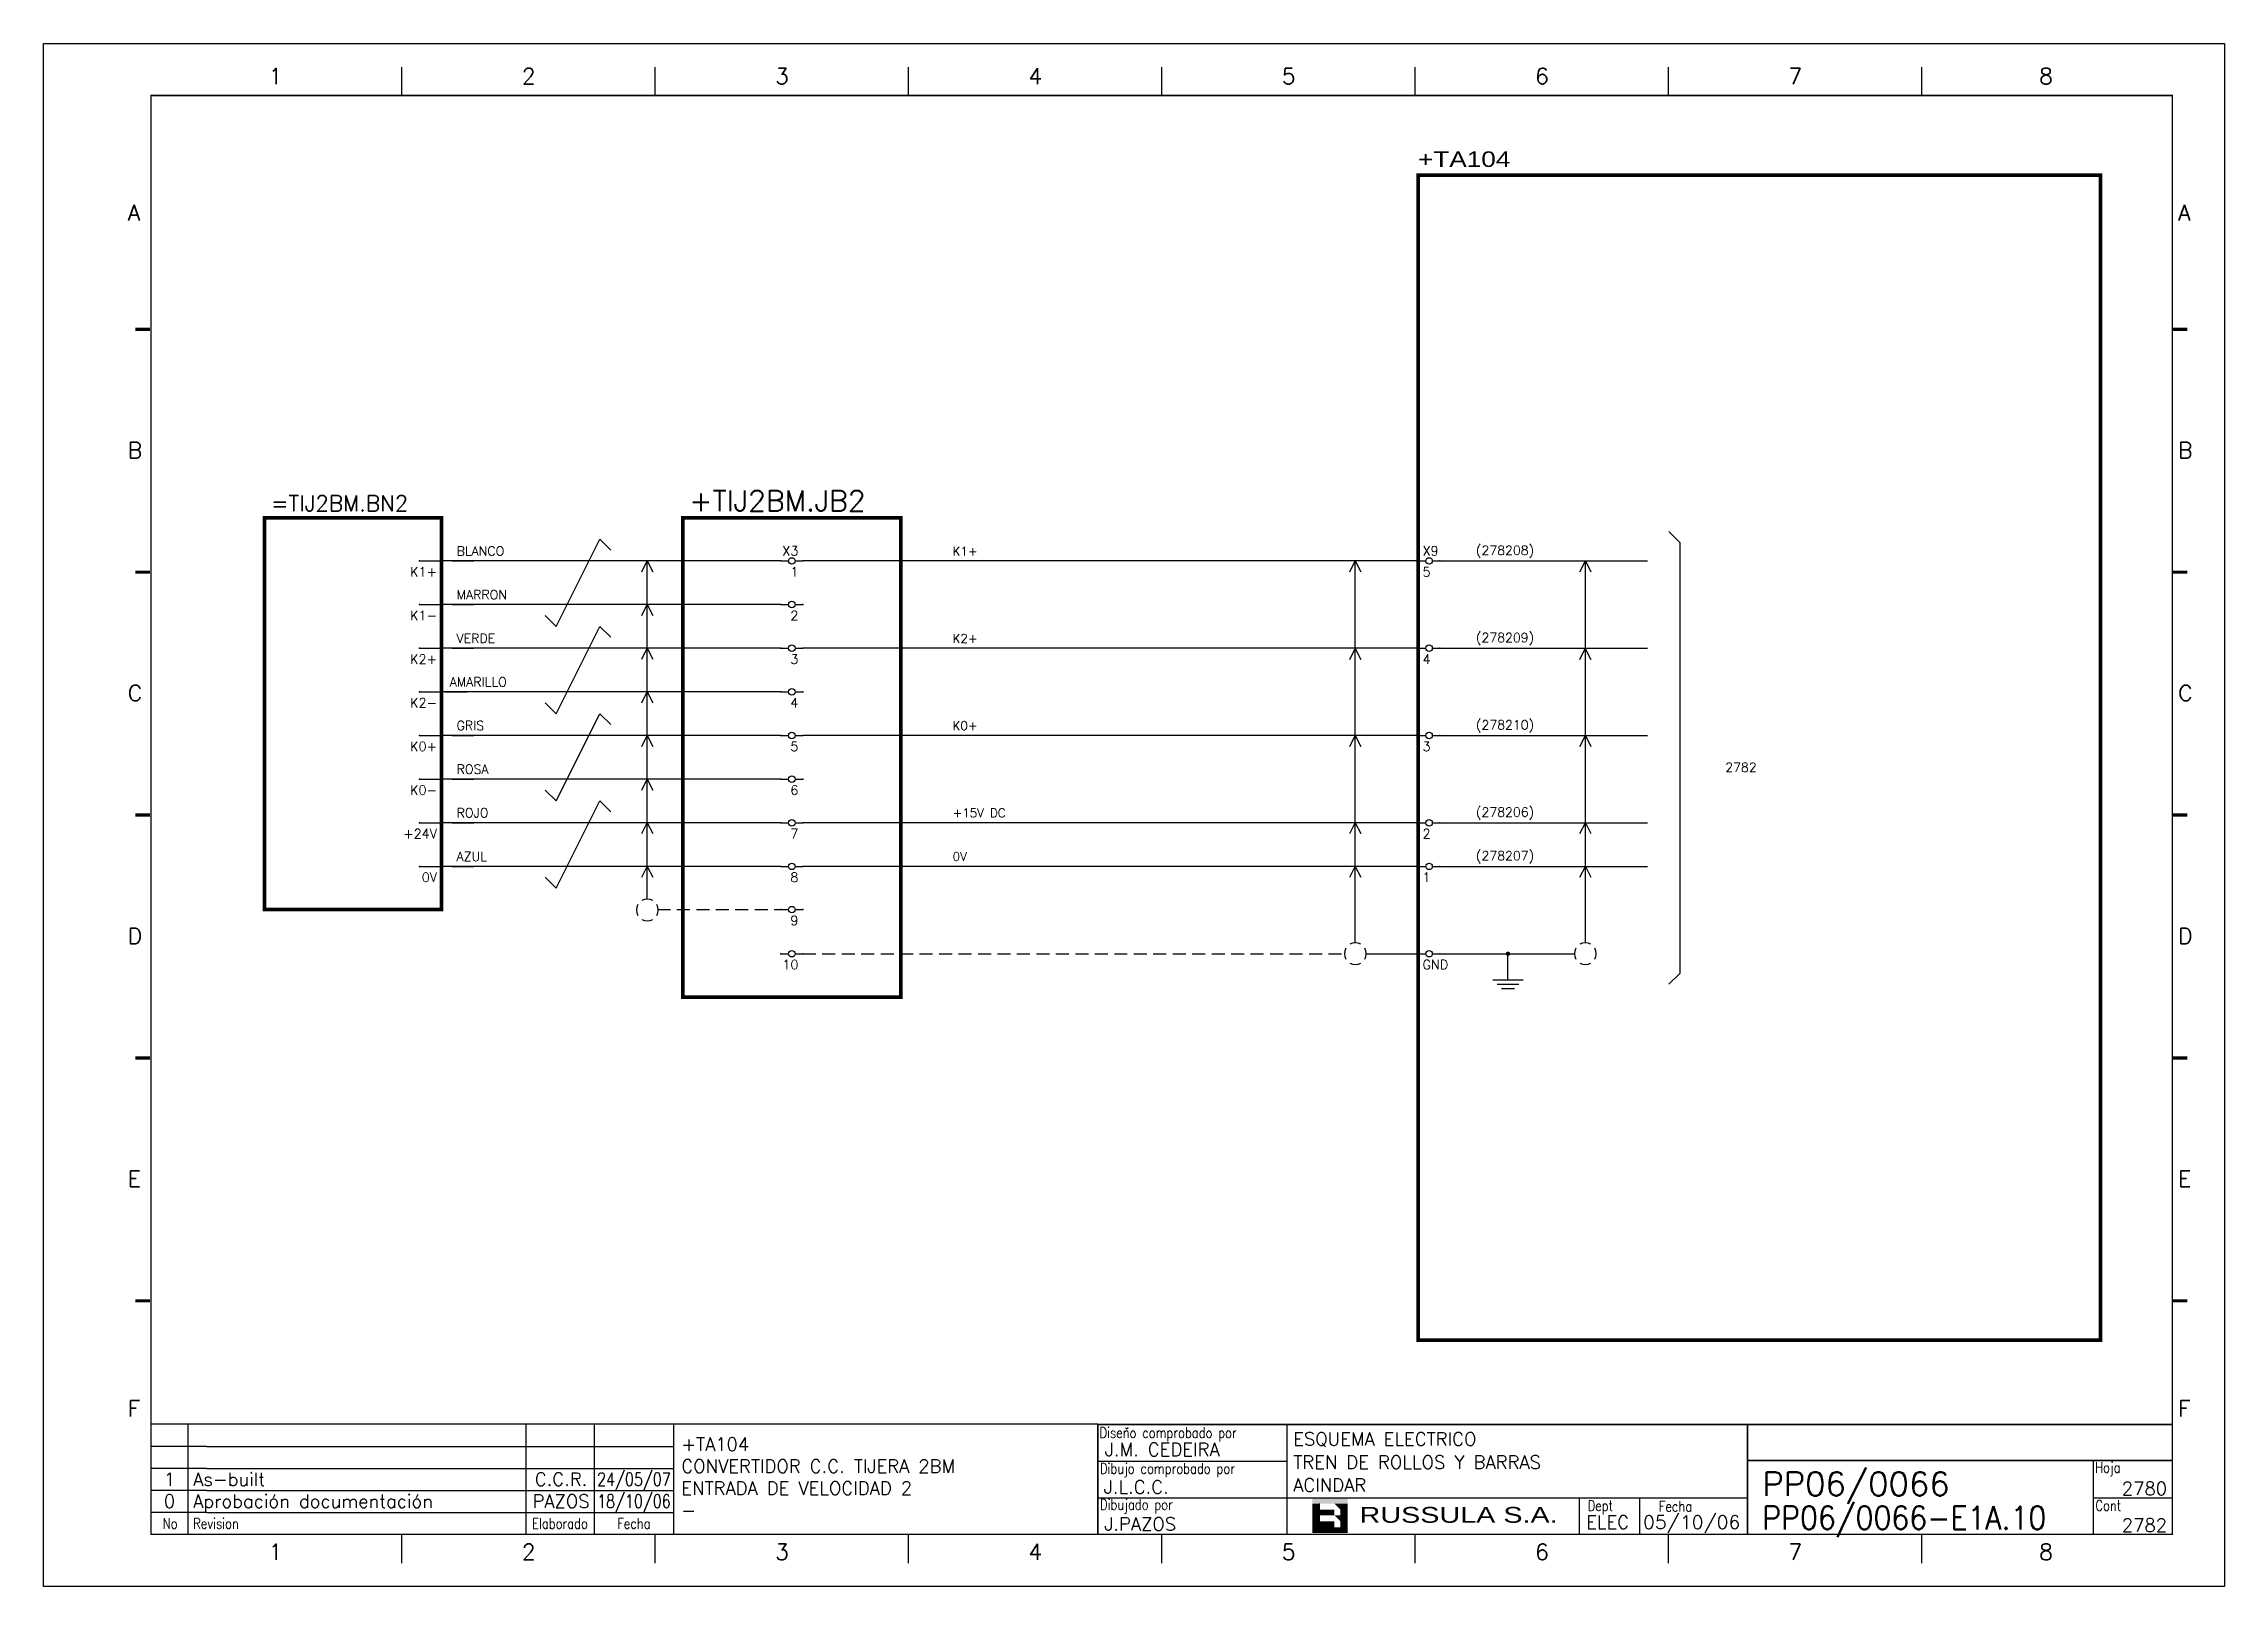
# Model space of a CAD drawing. Extents: x -25 to 1044, y -25744 to 292.
# Drawn here: x 505.5 to 925.5, y -24900.6 to -24603.6 of the extents above; entities that cross this region are included whole.
import ezdxf
from ezdxf.enums import TextEntityAlignment as Align

# ---------------------------------------------------------------- set-up
doc = ezdxf.new("R2010")
doc.units = 0
doc.header["$LTSCALE"] = 10
doc.header["$MEASUREMENT"] = 0
doc.linetypes.add('DASHDOT', pattern=[1, 0.5, -0.25, 0, -0.25])
doc.linetypes.add('HIDDEN', pattern=[0.375, 0.25, -0.125])
doc.layers.get('0').update_dxf_attribs({"linetype": 'CONTINUOUS'})
for name, color, linetype in [('1', 7, 'CONTINUOUS'), ('10', 5, 'CONTINUOUS'), ('102', 7, 'CONTINUOUS'), ('2', 7, 'CONTINUOUS'), ('8', 1, 'CONTINUOUS'), ('9', 6, 'CONTINUOUS'), ('ATRIBUTOS', 6, 'CONTINUOUS'), ('DIBUJO', 7, 'CONTINUOUS'), ('NODE', 7, 'CONTINUOUS')]:
    doc.layers.add(name, color=color, linetype=linetype)
doc.styles.add('HELVETICA', font='HELV.SHX')
doc.styles.add('LABEL', font='SIMPLEX', dxfattribs={"width": 0.8, "height": 4})
doc.styles.add('ROMANS', font='romans')
doc.styles.get("Standard").update_dxf_attribs({"font": 'simplex'})

msp = doc.modelspace()

# ---------------------------------------------------------------- texts
at = {"layer": '2', "color": 6}
for s, height, p in [('=TIJ2BM.BN2', 3.024, (549.34, -24693.61)), ('+TIJ2BM.JB2', 4, (629.9, -24693.61)), ('(278208)', 1.764, (781.4, -24702.02)), ('(278209)', 1.764, (781.4, -24718.82)), ('(278210)', 1.764, (781.4, -24735.62)), ('(278206)', 1.764, (781.4, -24752.42)), ('(278207)', 1.764, (781.4, -24760.82))]:
    msp.add_text(s, height=height, dxfattribs=at).set_placement(p)
at = {"layer": '2', "color": 7, "style": 'ROMANS'}
for s, p in [('K1+', (680.59, -24702.14)), ('K2+', (680.59, -24718.94)), ('K0+', (680.59, -24735.74)), ('+15V DC', (680.59, -24752.54)), ('0V', (680.59, -24760.94))]:
    msp.add_text(s, height=1.68, dxfattribs=at).set_placement(p)
at = {"layer": '2', "color": 1}
msp.add_text('2782', height=1.764, dxfattribs=at).set_placement((829.41, -24743.8))

# ---------------------------------------------------------------- blocks, each defined once
blk = doc.blocks.new('newcajec')
at = {"layer": '1'}
for p, q in [((179.4, 20.85), (0.13, 20.85)), ((7, 20.85), (7, 0)), ((71, 20.85), (71, 0)), ((84, 20.85), (84, 0.09)), ((99, 20.85), (99, 0)), ((215.2, 20.8), (215.2, 0)), ((10.6, 16.64), (0, 16.64)), ((10.6, 16.64), (99, 16.64)), ((184.64, 20.18), (184.81, 20.01)), ((184.81, 20.01), (185.18, 20.25)), ((10.6, 12.48), (0, 12.48)), ((10.6, 12.48), (99, 12.48)), ((179.4, 13.87), (215.2, 13.87)), ((368, 14.06), (368, 0)), ((10.6, 8.32), (0, 8.32)), ((10.6, 8.32), (99, 8.32)), ((10.6, 4.16), (0, 4.16)), ((10.6, 4.16), (99, 4.16)), ((179.4, 6.93), (267.63, 6.93)), ((267.63, 6.93), (302.5, 6.93)), ((270.63, 6.91), (270.63, 0)), ((282.07, 6.93), (282.07, 0)), ((368, 6.93), (383, 6.93))]:
    blk.add_line(p, q, dxfattribs=at)
for points in [[(47.5, 272.5, 0.3, 0.3, 0), (47.5, 277.91, 0.3, 0.3, 0)], [(95.5, 272.5, 0.3, 0.3, 0), (95.5, 277.91, 0.3, 0.3, 0)], [(143.5, 272.5, 0.3, 0.3, 0), (143.5, 277.91, 0.3, 0.3, 0)], [(191.5, 272.5, 0.3, 0.3, 0), (191.5, 277.91, 0.3, 0.3, 0)], [(239.5, 272.5, 0.3, 0.3, 0), (239.5, 277.91, 0.3, 0.3, 0)], [(287.5, 272.5, 0.3, 0.3, 0), (287.5, 277.91, 0.3, 0.3, 0)], [(335.5, 272.5, 0.3, 0.3, 0), (335.5, 277.91, 0.3, 0.3, 0)], [(-2.99, 228.23, 0.6, 0.6, 0), (-0.18, 228.23, 0.6, 0.6, 0)], [(383.01, 228.23, 0.6, 0.6, 0), (385.82, 228.23, 0.6, 0.6, 0)], [(-2.99, 182.23, 0.6, 0.6, 0), (-0.18, 182.23, 0.6, 0.6, 0)], [(383.01, 182.23, 0.6, 0.6, 0), (385.82, 182.23, 0.6, 0.6, 0)], [(-2.99, 136.23, 0.6, 0.6, 0), (-0.18, 136.23, 0.6, 0.6, 0)], [(383.01, 136.23, 0.6, 0.6, 0), (385.82, 136.23, 0.6, 0.6, 0)], [(-2.99, 90.23, 0.6, 0.6, 0), (-0.18, 90.23, 0.6, 0.6, 0)], [(383.01, 90.23, 0.6, 0.6, 0), (385.82, 90.23, 0.6, 0.6, 0)], [(-2.99, 44.23, 0.6, 0.6, 0), (-0.18, 44.23, 0.6, 0.6, 0)], [(383.01, 44.23, 0.6, 0.6, 0), (385.82, 44.23, 0.6, 0.6, 0)], [(383, 20.8, 0.3, 0.3, 0), (179.4, 20.8, 0.3, 0.3, 0), (179.4, 0, 0.3, 0.3, 0)], [(302.5, 20.8, 0.3, 0.3, 0), (302.5, 0, 0.3, 0.3, 0)], [(302.5, 14, 0.3, 0.3, 0), (383, 14, 0.3, 0.3, 0)], [(47.5, -5.5, 0.3, 0.3, 0), (47.5, -0.09, 0.3, 0.3, 0)], [(95.5, -5.5, 0.3, 0.3, 0), (95.5, -0.09, 0.3, 0.3, 0)], [(143.5, -5.5, 0.3, 0.3, 0), (143.5, -0.09, 0.3, 0.3, 0)], [(191.5, -5.5, 0.3, 0.3, 0), (191.5, -0.09, 0.3, 0.3, 0)], [(239.5, -5.5, 0.3, 0.3, 0), (239.5, -0.09, 0.3, 0.3, 0)], [(287.5, -5.5, 0.3, 0.3, 0), (287.5, -0.09, 0.3, 0.3, 0)], [(335.5, -5.5, 0.3, 0.3, 0), (335.5, -0.09, 0.3, 0.3, 0)]]:
    blk.add_lwpolyline(points, format="xyseb", dxfattribs=at)
at = {"layer": '1', "const_width": 0.3}
blk.add_lwpolyline([(0, 0), (0, 272.5), (383, 272.5), (383, 0)], close=True, dxfattribs=at)
at = {"layer": '2', "color": 14}
for p, q in [((221.42, 4.69), (221.42, 5.81)), ((221.42, 2.47), (221.42, 3.58))]:
    blk.add_line(p, q, dxfattribs=at)
for points in [[(220.05, 5.81), (220.05, 6.92), (226.74, 5.81), (226.74, 6.92)], [(221.42, 2.47), (220.05, 2.47), (221.42, 5.81), (220.05, 5.81)], [(221.42, 4.69), (224.25, 4.69), (221.42, 3.58), (224.25, 3.58)], [(224.25, 5.81), (225.37, 5.81), (225.37, 4.69)], [(225.37, 5.81), (226.74, 5.81), (225.37, 1.35), (226.74, 1.35)], [(224.25, 0.24), (224.25, 2.47), (220.05, 0.24), (220.05, 2.47)], [(224.25, 3.58), (225.37, 3.58), (225.37, 2.47)], [(226.74, 1.35), (226.74, 0.24), (224.25, 1.35), (224.25, 0.24)]]:
    blk.add_solid(points, dxfattribs=at)
at = {"layer": '1', "style": 'ROMANS'}
for s, p in [('1', (22.29, 274.68)), ('2', (70.29, 274.68)), ('3', (118.29, 274.68)), ('4', (166.29, 274.68)), ('5', (214.29, 274.68)), ('6', (262.29, 274.68)), ('7', (310.29, 274.68)), ('8', (357.79, 274.68)), ('A', (-4.37, 248.84)), ('A', (384.13, 248.84)), ('B', (-4.37, 203.84)), ('B', (384.13, 203.84)), ('C', (-4.37, 157.84)), ('C', (384.13, 157.84)), ('D', (-4.37, 111.84)), ('D', (384.13, 111.84)), ('E', (-4.37, 65.84)), ('E', (384.13, 65.84)), ('F', (-4.37, 22.34)), ('F', (384.13, 22.34)), ('1', (22.29, -4.82)), ('2', (70.29, -4.82)), ('3', (118.29, -4.82)), ('4', (166.29, -4.82)), ('5', (214.29, -4.82)), ('6', (262.29, -4.82)), ('7', (310.29, -4.82)), ('8', (357.79, -4.82))]:
    blk.add_text(s, height=3, dxfattribs=at).set_placement(p)
at = {"layer": '1', "style": 'LABEL', "width": 0.8}
for s, p in [('Diseno comprobado por', (179.73, 18.27)), ('Dibujo comprobado por', (179.81, 11.47)), ('Hoja', (368.38, 11.66)), ('Dibujado por', (179.83, 4.64)), ('Fecha', (285.71, 4.3)), ('Cont', (368.43, 4.46)), ('No', (2.23, 1.05)), ('Revision', (8, 1.05))]:
    blk.add_text(s, height=2, dxfattribs=at).set_placement(p)
for s, p in [('Dept', (274.61, 4.44)), ('Elaborado', (77.5, 1.05)), ('Fecha', (91.5, 1.05))]:
    blk.add_text(s, height=2, dxfattribs=at).set_placement(p, align=Align.CENTER)
at = {"layer": '10', "style": 'ROMANS'}
for tag, p in [('REV41', (3.5, 18.74)), ('REV43', (77.7, 18.74)), ('REV31', (3.5, 14.58)), ('REV33', (77.7, 14.58)), ('REV21', (3.5, 10.42)), ('REV23', (77.7, 10.42)), ('REV11', (3.5, 6.27)), ('REV13', (77.7, 6.27))]:
    blk.add_attdef(tag, text='', height=2.5, dxfattribs=at).set_placement(p, align=Align.MIDDLE)
for tag, p, height in [('REV42', (8, 17.49), 2.5), ('SHEETNAME1', (100.5, 15.83), 2.5), ('DESIGNCHECK', (180.74, 14.83), 2.5), ('DOCUMENTTYPE', (216.43, 16.8), 2.5), ('NOTA', (305.32, 15.8), 3), ('REV32', (8, 13.33), 2.5), ('SHEETNAME2', (100.5, 11.67), 2.5), ('OBJECT', (216.43, 12.4), 2.5), ('REV22', (8, 9.17), 2.5), ('SHEETNAME3', (100.5, 7.51), 2.5), ('DRAWINGCHECK', (180.53, 7.71), 2.5), ('CUSTOMER', (216.43, 8.08), 2.5), ('ORDER', (305.32, 7.3), 4.5), ('REV12', (8, 5.01), 2.5), ('SHEETNAME4', (100.5, 3.35), 2.5), ('DOCUMENT_ID', (305.32, 0.93), 4.4), ('USER', (180.63, 0.71), 2.5), ('DEPARTMENT', (271.93, 1.05), 2.5)]:
    blk.add_attdef(tag, p, '', height=height, dxfattribs=at)
for tag, width, p, p2 in [('REV44', 1.221199, (84.53, 17.49), (98.48, 17.49)), ('REV34', 1.221199, (84.53, 13.33), (98.48, 13.33)), ('REV24', 1.221199, (84.53, 9.17), (98.48, 9.17)), ('REV14', 1.221199, (84.53, 5.01), (98.48, 5.01)), ('CREATED2', 7.039915, (282.71, 1.05), (301.14, 1.05))]:
    blk.add_attdef(tag, text='', height=2.5, dxfattribs=dict(at, width=width)).set_placement(p, p2, align=Align.FIT)
for tag, p in [('SHEET', (382, 7.43)), ('NEXTSHEET', (382, 0.5))]:
    blk.add_attdef(tag, text='', height=2.5, dxfattribs=at).set_placement(p, align=Align.RIGHT)
at = {"layer": 'DIBUJO', "color": 14, "style": 'HELVETICA', "width": 1.3}
blk.add_text('RUSSULA S.A.', height=3, dxfattribs=at).set_placement((229, 2.19))
blk = doc.blocks.new('NOD', base_point=(237.5, 170))
at = {"layer": 'NODE'}
blk.add_point((237.5, 170), dxfattribs=at)
blk = doc.blocks.new('$$PLL21')
blk.add_line((-2.5, 0), (2.5, 0))
at = {"layer": '2'}
for p in [(-2.5, 0), (2.5, 0)]:
    blk.add_blockref('NOD', p, dxfattribs=at)
at = {"layer": '8'}
blk.add_attdef('*A', (-1.5, -3.575), '', height=2.15, dxfattribs=at)
at = {"layer": '9'}
blk.add_attdef('ID', (-1.5, 1.25), '', height=2.15, dxfattribs=at)
blk = doc.blocks.new('$$PLR12')
blk.add_line((-2.5, 0), (2.5, 0))
at = {"layer": '2'}
for p in [(-2.5, 0), (2.5, 0)]:
    blk.add_blockref('NOD', p, dxfattribs=at)
at = {"layer": '8'}
blk.add_attdef('*A', text='', height=2.15, dxfattribs=at).set_placement((1.5, -3.575), align=Align.RIGHT)
at = {"layer": '9'}
blk.add_attdef('ID', text='', height=2.15, dxfattribs=at).set_placement((1.5, 1.25), align=Align.RIGHT)
blk = doc.blocks.new('$$PLR12C')
for p, q in [((-2.5, 0), (-0.75, 0)), ((0.75, 0), (2.5, 0))]:
    blk.add_line(p, q)
at = {"layer": '2'}
blk.add_circle((0, 0), 0.75, dxfattribs=at)
for p in [(-2.5, 0), (2.5, 0)]:
    blk.add_blockref('NOD', p, dxfattribs=at)
at = {"layer": '8'}
blk.add_attdef('*A', text='', height=2.15, dxfattribs=at).set_placement((1.5, -3.575), align=Align.RIGHT)
at = {"layer": '9'}
blk.add_attdef('ID', text='', height=2.15, dxfattribs=at).set_placement((1.5, 1.25), align=Align.RIGHT)
blk = doc.blocks.new('$030107')
at = {"layer": '102'}
for start, end in [(150, 210), (60, 120), (330, 30), (240, 300)]:
    blk.add_arc((0, 0), 2.5, start, end, dxfattribs=at)
blk = doc.blocks.new('ITEM')
at = {"layer": 'ATRIBUTOS', "style": 'HELVETICA', "width": 1.2}
blk.add_attdef('ITEM', (0, 1.25), '', height=2.5, dxfattribs=at)
blk = doc.blocks.new('$$PLL21C')
for p, q in [((-2.5, 0), (-0.75, 0)), ((0.75, 0), (2.5, 0))]:
    blk.add_line(p, q)
at = {"layer": '2'}
blk.add_circle((0, 0), 0.75, dxfattribs=at)
for p in [(-2.5, 0), (2.5, 0)]:
    blk.add_blockref('NOD', p, dxfattribs=at)
at = {"layer": '8'}
blk.add_attdef('*A', (-1.5, -3.575), '', height=2.15, dxfattribs=at)
at = {"layer": '9'}
blk.add_attdef('ID', (-1.5, 1.25), '', height=2.15, dxfattribs=at)
blk = doc.blocks.new('$021501')
at = {"layer": '2'}
for p, q in [((0, -6), (0, 0)), ((-3.5, -6), (3.5, -6)), ((-2.5, -7), (2.5, -7)), ((-1.5, -8), (1.5, -8))]:
    blk.add_line(p, q, dxfattribs=at)
blk.add_blockref('NOD', (0, 0), dxfattribs=at)

# ---------------------------------------------------------------- linework, layer by layer
at = {"layer": '2', "color": 7}
for p, q in [((604.26, -24715.79), (612.66, -24698.99)), ((612.66, -24698.99), (614.76, -24701.09)), ((820.67, -24699.65), (818.57, -24697.55)), ((820.67, -24699.65), (820.67, -24782.58)), ((647.54, -24703.19), (582.14, -24703.19)), ((620.74, -24705.29), (621.79, -24703.19)), ((621.79, -24768.29), (621.79, -24703.19)), ((621.79, -24703.19), (622.84, -24705.29)), ((712.34, -24703.19), (651.74, -24703.19)), ((770.26, -24703.19), (712.34, -24703.19)), ((757.11, -24705.29), (758.16, -24703.19)), ((758.16, -24776.7), (758.16, -24703.19)), ((758.16, -24703.19), (759.21, -24705.29)), ((774.46, -24703.19), (814.46, -24703.19)), ((801.42, -24705.29), (802.47, -24703.19)), ((802.47, -24776.7), (802.47, -24703.19)), ((802.47, -24703.19), (803.52, -24705.29)), ((647.54, -24711.59), (582.14, -24711.59)), ((620.74, -24713.69), (621.79, -24711.59)), ((621.79, -24711.59), (622.84, -24713.69)), ((602.16, -24713.69), (604.26, -24715.79)), ((604.26, -24732.59), (612.66, -24715.79)), ((612.66, -24715.79), (614.76, -24717.89)), ((647.54, -24719.99), (582.14, -24719.99)), ((620.74, -24722.09), (621.79, -24719.99)), ((621.79, -24719.99), (622.84, -24722.09)), ((712.34, -24719.99), (651.74, -24719.99)), ((770.26, -24719.99), (712.34, -24719.99)), ((757.09, -24722.14), (758.14, -24720.04)), ((758.14, -24720.04), (759.19, -24722.14)), ((774.46, -24719.99), (814.46, -24719.99)), ((801.4, -24722.14), (802.45, -24720.04)), ((802.45, -24720.04), (803.5, -24722.14)), ((647.54, -24728.39), (582.14, -24728.39)), ((620.74, -24730.49), (621.79, -24728.39)), ((621.79, -24728.39), (622.84, -24730.49)), ((602.16, -24730.49), (604.26, -24732.59)), ((604.26, -24749.39), (612.66, -24732.59)), ((612.66, -24732.59), (614.76, -24734.69)), ((647.54, -24736.79), (582.14, -24736.79)), ((620.74, -24738.89), (621.79, -24736.79)), ((621.79, -24736.79), (622.84, -24738.89)), ((712.34, -24736.79), (651.74, -24736.79)), ((770.26, -24736.79), (712.34, -24736.79)), ((757.11, -24738.89), (758.16, -24736.79)), ((758.16, -24736.79), (759.21, -24738.89)), ((774.46, -24736.79), (814.46, -24736.79)), ((801.42, -24738.89), (802.47, -24736.79)), ((802.47, -24736.79), (803.52, -24738.89)), ((647.54, -24745.19), (582.14, -24745.19)), ((620.74, -24747.29), (621.79, -24745.19)), ((621.79, -24745.19), (622.84, -24747.29)), ((602.16, -24747.29), (604.26, -24749.39)), ((604.26, -24766.19), (612.66, -24749.39)), ((612.66, -24749.39), (614.76, -24751.49)), ((647.54, -24753.59), (582.14, -24753.59)), ((620.74, -24755.69), (621.79, -24753.59)), ((621.79, -24753.59), (622.84, -24755.69)), ((712.34, -24753.59), (651.74, -24753.59)), ((770.26, -24753.59), (712.34, -24753.59)), ((757.11, -24755.69), (758.16, -24753.59)), ((758.16, -24753.59), (759.21, -24755.69)), ((774.46, -24753.59), (814.46, -24753.59)), ((801.42, -24755.69), (802.47, -24753.59)), ((802.47, -24753.59), (803.52, -24755.69)), ((647.54, -24761.99), (582.14, -24761.99)), ((620.74, -24764.09), (621.79, -24761.99)), ((621.79, -24761.99), (622.84, -24764.09)), ((712.34, -24761.99), (651.74, -24761.99)), ((770.26, -24761.99), (712.34, -24761.99)), ((757.11, -24764.09), (758.16, -24761.99)), ((758.16, -24761.99), (759.21, -24764.09)), ((774.46, -24761.99), (814.46, -24761.99)), ((801.42, -24764.09), (802.47, -24761.99)), ((802.47, -24761.99), (803.52, -24764.09)), ((602.16, -24764.09), (604.26, -24766.19)), ((760.26, -24778.8), (770.26, -24778.8)), ((774.46, -24778.8), (800.37, -24778.8)), ((820.67, -24782.58), (818.57, -24784.68))]:
    msp.add_line(p, q, dxfattribs=at)
at = {"layer": '2', "color": 7, "linetype": 'HIDDEN'}
for p, q in [((623.75, -24770.3), (647.59, -24770.3)), ((651.75, -24778.8), (756.06, -24778.8))]:
    msp.add_line(p, q, dxfattribs=at)
at = {"layer": '2', "color": 3, "linetype": 'DASHDOT'}
for points in [[(770.26, -24628.91, 0.706, 0.706, 0), (901.65, -24628.91, 0.706, 0.706, 0), (901.65, -24853.17, 0.706, 0.706, 0), (770.26, -24853.17, 0.706, 0.706, 0), (770.26, -24628.91, 0.706, 0.706, 0)], [(548.08, -24694.87, 0.706, 0.706, 0), (582.14, -24694.87, 0.706, 0.706, 0), (582.14, -24770.3, 0.706, 0.706, 0), (548.08, -24770.3, 0.706, 0.706, 0), (548.08, -24694.87, 0.706, 0.706, 0)], [(628.64, -24694.87, 0.706, 0.706, 0), (670.64, -24694.87, 0.706, 0.706, 0), (670.64, -24787.14, 0.706, 0.706, 0), (628.64, -24787.14, 0.706, 0.706, 0), (628.64, -24694.87, 0.706, 0.706, 0)]]:
    msp.add_lwpolyline(points, format="xyseb", dxfattribs=at)
at = {"layer": '2', "color": 7}
msp.add_lwpolyline([(787.35, -24778.8, 0.42, 0.42, 1), (787.77, -24778.8, 0.42, 0.42, 1)], format="xyseb", close=True, dxfattribs=at)
at = {"layer": 'DIBUJO'}
msp.add_lwpolyline([(505.54, -24603.6), (925.54, -24603.6), (925.54, -24900.6), (505.54, -24900.6), (505.54, -24603.6)], dxfattribs=at)

# ---------------------------------------------------------------- block references
at = {"layer": '2', "color": 7}
ref = msp.add_blockref('newcajec', (526.21, -24890.58), dxfattribs=dict(at, xscale=1.016442892079965, yscale=1.016442892079965, zscale=1.016442892079965))
ref.add_attrib('REV24', '24/05/07', dxfattribs={"layer": '10', "height": 2.541, "style": 'ROMANS', "width": 0.728168}).set_placement((612.13, -24881.25), (626.31, -24881.25), align=Align.FIT)
ref.add_attrib('SHEETNAME3', 'ENTRADA DE VELOCIDAD 2', (628.36, -24882.95), dxfattribs={"layer": '10', "height": 2.5411, "style": 'ROMANS'})
ref.add_attrib('SHEETNAME2', 'CONVERTIDOR C.C. TIJERA 2BM', (628.36, -24878.72), dxfattribs={"layer": '10', "height": 2.5411, "style": 'ROMANS'})
ref.add_attrib('SHEETNAME1', '+TA104', (628.36, -24874.49), dxfattribs={"layer": '10', "height": 2.541, "style": 'ROMANS'})
ref.add_attrib('USER', 'J.PAZOS', (709.82, -24889.86), dxfattribs={"layer": '10', "height": 2.541, "style": 'ROMANS'})
ref.add_attrib('DRAWINGCHECK', 'J.L.C.C.', (709.71, -24882.74), dxfattribs={"layer": '10', "height": 2.541, "style": 'ROMANS'})
ref.add_attrib('DESIGNCHECK', 'J.M. CEDEIRA', (709.92, -24875.5), dxfattribs={"layer": '10', "height": 2.5411, "style": 'ROMANS'})
ref.add_attrib('REV22', 'As-built', (534.34, -24881.25), dxfattribs={"layer": '10', "height": 2.541, "style": 'ROMANS'})
ref.add_attrib('REV12', 'Aprobación documentación', (534.34, -24885.48), dxfattribs={"layer": '10', "height": 2.5411, "style": 'ROMANS'})
ref.add_attrib('REV21', '1', dxfattribs={"layer": '10', "height": 2.54, "style": 'ROMANS'}).set_placement((529.77, -24879.98), align=Align.MIDDLE)
ref.add_attrib('REV11', '0', dxfattribs={"layer": '10', "height": 2.54, "style": 'ROMANS'}).set_placement((529.77, -24884.21), align=Align.MIDDLE)
ref.add_attrib('SHEETNAME4', '-', (628.36, -24887.18), dxfattribs={"layer": '10', "height": 2.54, "style": 'ROMANS'})
ref.add_attrib('REV14', '18/10/06', dxfattribs={"layer": '10', "height": 2.541, "style": 'ROMANS', "width": 0.728168}).set_placement((612.13, -24885.48), (626.31, -24885.48), align=Align.FIT)
ref.add_attrib('REV23', 'C.C.R.', dxfattribs={"layer": '10', "height": 2.541, "style": 'ROMANS'}).set_placement((605.19, -24879.98), align=Align.MIDDLE)
ref.add_attrib('REV13', 'PAZOS', dxfattribs={"layer": '10', "height": 2.541, "style": 'ROMANS'}).set_placement((605.19, -24884.21), align=Align.MIDDLE)
ref.add_attrib('DOCUMENT_ID', 'PP06/0066-E1A.10', (836.56, -24889.63), dxfattribs={"layer": '10', "height": 4.4723, "style": 'ROMANS', "width": 0.9})
ref.add_attrib('ORDER', 'PP06/0066', (836.56, -24883.16), dxfattribs={"layer": '10', "height": 4.574, "style": 'ROMANS'})
ref.add_attrib('CUSTOMER', 'ACINDAR', (746.2, -24882.36), dxfattribs={"layer": '10', "height": 2.541, "style": 'ROMANS'})
ref.add_attrib('OBJECT', 'TREN DE ROLLOS Y BARRAS', (746.2, -24877.97), dxfattribs={"layer": '10', "height": 2.5411, "style": 'ROMANS'})
ref.add_attrib('DOCUMENTTYPE', 'ESQUEMA ELECTRICO', (746.2, -24873.5), dxfattribs={"layer": '10', "height": 2.5411, "style": 'ROMANS'})
ref.add_attrib('CREATED2', '05/10/06', dxfattribs={"layer": '10', "height": 2.541, "style": 'ROMANS', "width": 0.961976}).set_placement((813.57, -24889.51), (832.31, -24889.51), align=Align.FIT)
ref.add_attrib('DEPARTMENT', 'ELEC', (802.61, -24889.51), dxfattribs={"layer": '10', "height": 2.541, "style": 'ROMANS'})
ref.add_attrib('NEXTSHEET', '2782', dxfattribs={"layer": '10', "height": 2.541, "style": 'ROMANS'}).set_placement((914.49, -24890.07), align=Align.RIGHT)
ref.add_attrib('SHEET', '2780', dxfattribs={"layer": '10', "height": 2.541, "style": 'ROMANS'}).set_placement((914.49, -24883.02), align=Align.RIGHT)
at = {"layer": '2', "color": 6}
ref = msp.add_blockref('ITEM', (770.26, -24628.32), dxfattribs=dict(at, xscale=0.7811502160147938, yscale=0.7811502160147938, zscale=0.7811502160147938))
ref.add_attrib('ITEM', '+TA104', (770.26, -24627.34), dxfattribs={"layer": 'ATRIBUTOS', "height": 3, "style": 'HELVETICA', "width": 1.2})
at = {"layer": '2', "color": 7}
for name, p, xscale, yscale, zscale, values in [('$$PLR12', (580.04, -24703.19), 0.839999999999975, 0.839999999999975, 0.839999999999975, {'*A': 'K1+'}), ('$$PLR12C', (649.64, -24703.19), 0.839999999999975, 0.839999999999975, 0.839999999999975, {'ID': 'X3', '*A': '1'}), ('$$PLL21C', (772.36, -24703.19), 0.8400000000000318, 0.8400000000000318, 0.8400000000000318, {'ID': 'X9', '*A': '5'}), ('$$PLR12', (580.04, -24711.59), 0.839999999999975, 0.839999999999975, 0.839999999999975, {'*A': 'K1-'}), ('$$PLR12C', (649.64, -24711.59), 0.839999999999975, 0.839999999999975, 0.839999999999975, {'*A': '2'}), ('$$PLR12', (580.04, -24719.99), 0.839999999999975, 0.839999999999975, 0.839999999999975, {'*A': 'K2+'}), ('$$PLR12C', (649.64, -24719.99), 0.839999999999975, 0.839999999999975, 0.839999999999975, {'*A': '3'}), ('$$PLL21C', (772.36, -24719.99), 0.8400000000000318, 0.8400000000000318, 0.8400000000000318, {'*A': '4'}), ('$$PLR12', (580.04, -24728.39), 0.839999999999975, 0.839999999999975, 0.839999999999975, {'*A': 'K2-'}), ('$$PLR12C', (649.64, -24728.39), 0.839999999999975, 0.839999999999975, 0.839999999999975, {'*A': '4'}), ('$$PLR12', (580.04, -24736.79), 0.839999999999975, 0.839999999999975, 0.839999999999975, {'*A': 'K0+'}), ('$$PLR12C', (649.64, -24736.79), 0.839999999999975, 0.839999999999975, 0.839999999999975, {'*A': '5'}), ('$$PLL21C', (772.36, -24736.79), 0.8400000000000318, 0.8400000000000318, 0.8400000000000318, {'*A': '3'}), ('$$PLR12', (580.04, -24745.19), 0.839999999999975, 0.839999999999975, 0.839999999999975, {'*A': 'K0-'}), ('$$PLR12C', (649.64, -24745.19), 0.839999999999975, 0.839999999999975, 0.839999999999975, {'*A': '6'}), ('$$PLR12', (580.04, -24753.59), 0.839999999999975, 0.839999999999975, 0.839999999999975, {'*A': '+24V'}), ('$$PLR12C', (649.64, -24753.59), 0.839999999999975, 0.839999999999975, 0.839999999999975, {'*A': '7'}), ('$$PLL21C', (772.36, -24753.59), 0.8400000000000318, 0.8400000000000318, 0.8400000000000318, {'*A': '2'}), ('$$PLR12', (580.04, -24761.99), 0.839999999999975, 0.839999999999975, 0.839999999999975, {'*A': '0V'}), ('$$PLR12C', (649.64, -24761.99), 0.839999999999975, 0.839999999999975, 0.839999999999975, {'*A': '8'}), ('$$PLL21C', (772.36, -24761.99), 0.8400000000000318, 0.8400000000000318, 0.8400000000000318, {'*A': '1'}), ('$$PLR12C', (649.64, -24770.31), 0.839999999999975, 0.839999999999975, 0.839999999999975, {'*A': '9'}), ('$$PLR12C', (649.65, -24778.8), 0.839999999999975, 0.839999999999975, 0.839999999999975, {'*A': '10'}), ('$$PLL21C', (772.36, -24778.8), 0.8400000000000318, 0.8400000000000318, 0.8400000000000318, {'*A': 'GND'})]:
    msp.add_blockref(name, p, dxfattribs=dict(at, xscale=xscale, yscale=yscale, zscale=zscale)).add_auto_attribs(values)
at = {"layer": '2'}
ref = msp.add_blockref('$$PLL21', (586.3, -24703.19), dxfattribs=dict(at, xscale=0.8231999999999857, yscale=0.8231999999999857, zscale=0.8231999999999857))
ref.add_attrib('ID', 'BLANCO', (585.07, -24702.16), dxfattribs={"layer": '9', "height": 1.77})
ref = msp.add_blockref('$$PLL21', (586.3, -24711.59), dxfattribs=dict(at, xscale=0.8231999999999857, yscale=0.8231999999999857, zscale=0.8231999999999857))
ref.add_attrib('ID', 'MARRON', (585.07, -24710.56), dxfattribs={"layer": '9', "height": 1.77})
ref = msp.add_blockref('$$PLL21', (586.3, -24719.99), dxfattribs=dict(at, xscale=0.8231999999999857, yscale=0.8231999999999857, zscale=0.8231999999999857))
ref.add_attrib('ID', 'VERDE', (585.07, -24718.96), dxfattribs={"layer": '9', "height": 1.77})
ref = msp.add_blockref('$$PLL21', (584.98, -24728.39), dxfattribs=dict(at, xscale=0.8231999999999857, yscale=0.8231999999999857, zscale=0.8231999999999857))
ref.add_attrib('ID', 'AMARILLO', (583.74, -24727.36), dxfattribs={"layer": '9', "height": 1.77})
ref = msp.add_blockref('$$PLL21', (586.3, -24736.79), dxfattribs=dict(at, xscale=0.8231999999999857, yscale=0.8231999999999857, zscale=0.8231999999999857))
ref.add_attrib('ID', 'GRIS', (585.07, -24735.76), dxfattribs={"layer": '9', "height": 1.77})
ref = msp.add_blockref('$$PLL21', (586.3, -24745.19), dxfattribs=dict(at, xscale=0.8231999999999857, yscale=0.8231999999999857, zscale=0.8231999999999857))
ref.add_attrib('ID', 'ROSA', (585.07, -24744.16), dxfattribs={"layer": '9', "height": 1.77})
ref = msp.add_blockref('$$PLL21', (586.3, -24753.59), dxfattribs=dict(at, xscale=0.8231999999999857, yscale=0.8231999999999857, zscale=0.8231999999999857))
ref.add_attrib('ID', 'ROJO', (585.07, -24752.56), dxfattribs={"layer": '9', "height": 1.77})
ref = msp.add_blockref('$$PLL21', (586.3, -24761.99), dxfattribs=dict(at, xscale=0.8231999999999857, yscale=0.8231999999999857, zscale=0.8231999999999857))
ref.add_attrib('ID', 'AZUL', (585.07, -24760.96), dxfattribs={"layer": '9', "height": 1.77})
at = {"layer": '2', "color": 7}
for name, p, xscale, yscale, zscale in [('$030107', (621.79, -24770.39), 0.839999999999975, 0.839999999999975, 0.839999999999975), ('$030107', (758.16, -24778.8), 0.8400000000000318, 0.8400000000000318, 0.8400000000000318), ('$021501', (787.56, -24778.8), 0.8400000000000318, 0.8400000000000318, 0.8400000000000318), ('$030107', (802.47, -24778.8), 0.8400000000000318, 0.8400000000000318, 0.8400000000000318)]:
    msp.add_blockref(name, p, dxfattribs=dict(at, xscale=xscale, yscale=yscale, zscale=zscale))

msp.set_redraw_order([(e.dxf.handle, doc.entitydb.next_handle()) for e in msp.query("TEXT MTEXT ATTDEF DIMENSION ARC_DIMENSION")])  # texts and dimensions are drawn at this point

doc.saveas('drawing.dxf')
